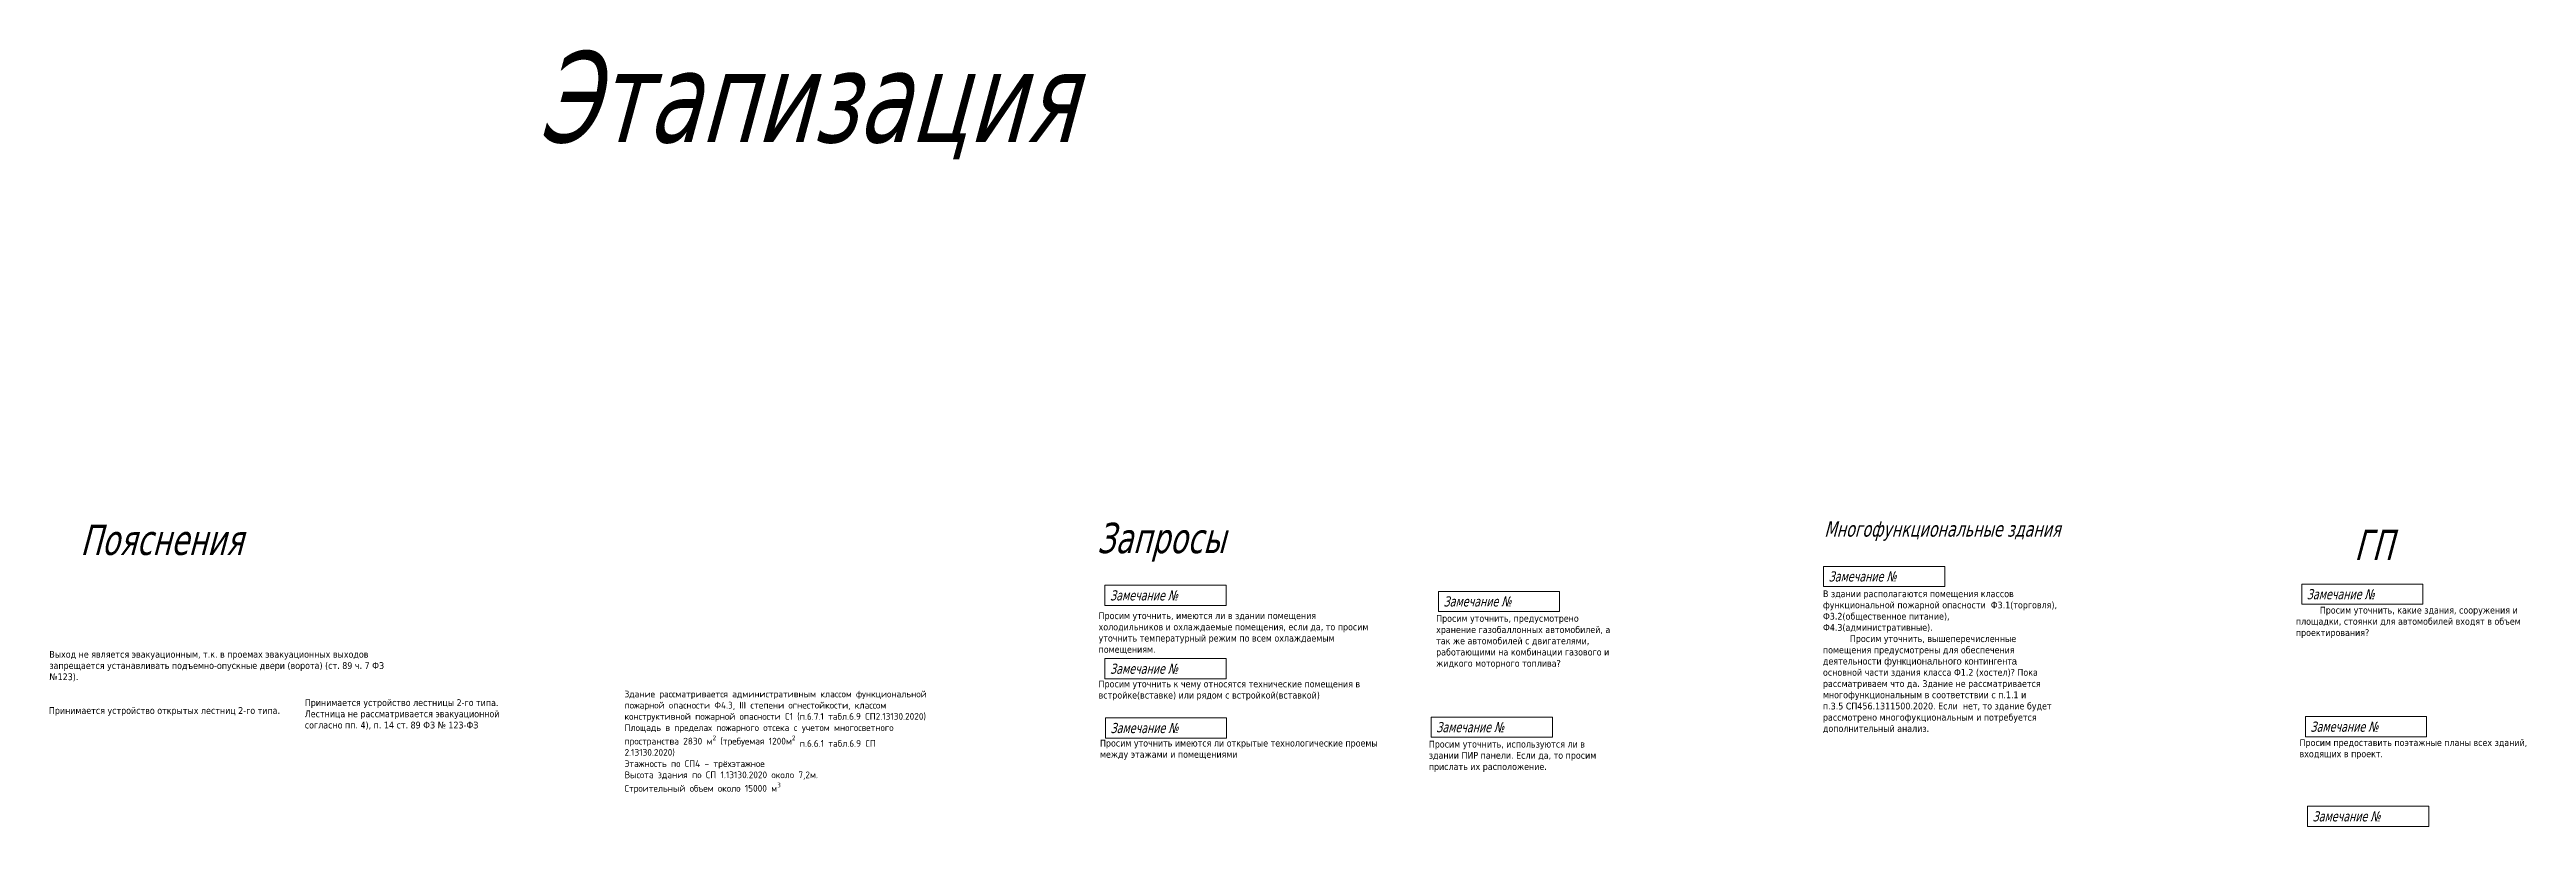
# Model space of a CAD drawing. Header units: millimetres. Extents: x -204396 to 1997851, y -2958255 to 237418.
# Drawn here: x 1456277 to 1677086, y 162309 to 231513 of the extents above; entities that cross this region are included whole.
import ezdxf

# ---------------------------------------------------------------- set-up
doc = ezdxf.new("R2010")
doc.units = ezdxf.units.MM
for name, color, linetype, lineweight in [('экспертиза', 1, 'Continuous', 0), ('экспертиза ДУ', 1, 'Continuous', 0), ('экспертиза пояснения', 6, 'Continuous', 0), ('экспертиза пояснения ворота', 6, 'Continuous', 0)]:
    doc.layers.add(name, color=color, linetype=linetype, lineweight=lineweight)
doc.styles.add('mytext', font='isocpeur.ttf', dxfattribs={"width": 0.8, "oblique": 14.999978})
doc.styles.add('ЭКСПЕРТИЗА', font='tahoma.ttf')

msp = doc.modelspace()

# ---------------------------------------------------------------- texts
at = {"layer": 'экспертиза', "color": 2, "lineweight": 0, "style": 'ЭКСПЕРТИЗА', "oblique": 14.99998, "width": 0.8}
for s, height, p in [('Пояснения', 2700, (1459015, 186500)), ('Запросы', 2700, (1549643, 186656)), ('Многофункциональные здания', 1350, (1614491, 188128)), ('ГП', 2700, (1661725, 186043))]:
    msp.add_text(s, height=height, dxfattribs=at).set_placement(p)
at = {"layer": 'экспертиза', "lineweight": 0, "ltscale": 100, "transparency": 33554687, "style": 'ЭКСПЕРТИЗА', "oblique": 14.99998, "width": 0.8}
for p in [(1550817, 182444), (1657501, 182545), (1580547, 181902), (1550817, 175908), (1550859, 170627), (1579896, 170703), (1657826, 170745), (1658020, 162759)]:
    msp.add_text('Замечание №', height=900, dxfattribs=at).set_placement(p)
at = {"layer": 'экспертиза', "lineweight": 0, "style": 'ЭКСПЕРТИЗА', "oblique": 14.99998, "width": 0.8}
msp.add_text('Замечание №', height=900, dxfattribs=at).set_placement((1614878, 184129))
at = {"layer": 'экспертиза', "lineweight": 0, "ltscale": 100, "char_height": 600, "attachment_point": 1, "style": 'ЭКСПЕРТИЗА'}
for s, insert, width in [('В здании располагаются помещения классов функциональной пожарной опасности {\\A1; Ф3.1(торговля), Ф3.2(общественное питание), Ф4.3(административные).^J}^IПросим уточнить, вышеперечисленные помещения предусмотрены для обеспечения деятельности{\\fMicrosoft Sans Serif|b0|i0|c204|p34; функционального контингента } основной части здания класса Ф1.2 (хостел)? Пока рассматриваем что да. Здание не рассматривается многофункциональным в соответствии с п.1.1 и п.3.5\\~СП456.1311500.2020. Если  нет, то здание будет рассмотрено многофукциональным и потребуется дополнительный анализ.', (1614372, 183334), 20976.49), ('Просим уточнить, имеются ли в здании помещения холодильников и охлаждаемые помещения, если да, то просим уточнить температурный режим по всем охлаждаемым помещениям.', (1549797, 181380), 24579.48), ('Просим уточнить, предусмотрено хранение газобаллонных автомобилей, а так же автомобилей с двигателями, работающими на комбинации газового и жидкого моторного топлива?', (1579887, 181139), 16082.47), ('\\pi2127.498;Просим уточнить, какие здания, сооружения и площадки, стоянки для автомобилей входят в объем {\\H1.93206x; }проектирования?{\\H1.62918x; }', (1656532, 181875), 21895.48), ('Просим уточнить к чему относятся технические помещения в встройке(вставке) или рядом с встройкой(вставкой)', (1549797, 175302), 24579.48), ('Просим уточнить имеются ли открытые технологические проемы между этажами и помещениями', (1549921, 170028), 25338.67), ('\\pt1200;Просим предоставить поэтажные планы всех зданий, входящих в проект. ', (1656856, 170075), 21895.48), ('Просим уточнить, используются ли в здании ПИР панели. Если да, то просим прислать их расположение.', (1579236, 169939), 16082.47)]:
    msp.add_mtext(s, dxfattribs=dict(at, insert=insert, width=width))
at = {"layer": 'экспертиза ДУ', "color": 2, "lineweight": 0, "style": 'ЭКСПЕРТИЗА', "oblique": 14.99998, "width": 0.8}
msp.add_text('Этапизация', height=8100, dxfattribs=at).set_placement((1499736, 223267))
at = {"layer": 'экспертиза пояснения', "lineweight": 0, "ltscale": 100, "insert": (1456222, 172934), "char_height": 600, "width": 29158.93, "attachment_point": 1, "style": 'ЭКСПЕРТИЗА'}
msp.add_mtext('\\A1;Принимается устройство открытых лестниц 2-го типа.', dxfattribs=at)
at = {"layer": 'экспертиза пояснения', "lineweight": 0, "insert": (1479030, 173638), "char_height": 600, "width": 19284.77, "attachment_point": 1, "style": 'ЭКСПЕРТИЗА'}
msp.add_mtext('Принимается устройство лестницы 2-го типа.\\PЛестница не рассматривается эвакуационной согласно пп. 4), п. 14 ст. 89 ФЗ № 123-ФЗ', dxfattribs=at)
at = {"layer": 'экспертиза пояснения', "insert": (1507534, 174410), "char_height": 600, "width": 24188.9, "attachment_point": 1, "style": 'mytext'}
msp.add_mtext('\\A1;\\pt1200;{\\Q0;\\W1;Здание рассматривается административным классом функциональной пожарной опасности Ф4.3, III cтепени огнестойкости, классом конструктивной пожарной опасности С1 (п.6.7.1 табл.6.9 СП2.13130.2020)\\PПлощадь в пределах пожарного отсека c учетом многосветного пространства 2830 м\\H0.7x;\\S2^ ;\\H1.42857x; (требуемая 1200м\\H0.7x;\\S2^ ;\\H1.42857x; \\A0;п.6.6.1 табл.6.9 СП 2.13130.2020\\A1;)\\PЭтажность по СП4 - трёхэтажное\\PВысота здания по СП 1.13130.2020 около 7,2м.\\PСтроительный объем около 15000 м\\H0.7x;\\S3^ ;}', dxfattribs=at)
at = {"layer": 'экспертиза пояснения ворота', "lineweight": 0, "insert": (1456259, 177941), "char_height": 600, "width": 31264.35, "attachment_point": 1, "style": 'ЭКСПЕРТИЗА'}
msp.add_mtext('Выход не является эвакуационным, т.к. в проемах эвакуационных выходов запрещается устанавливать подъемно-опускные двери (ворота) (ст. 89 ч. 7 ФЗ №123).', dxfattribs=at)

# ---------------------------------------------------------------- linework, layer by layer
at = {"layer": 'экспертиза'}
msp.add_lwpolyline([(1614428, 185479), (1625228, 185479), (1625228, 183679), (1614428, 183679), (1614428, 185479)], dxfattribs=at)
at = {"layer": 'экспертиза', "lineweight": 0, "transparency": 33554687}
for points in [[(1550367, 183794), (1561167, 183794), (1561167, 181994), (1550367, 181994), (1550367, 183794)], [(1657051, 183895), (1667851, 183895), (1667851, 182095), (1657051, 182095), (1657051, 183895)], [(1580097, 183252), (1590897, 183252), (1590897, 181452), (1580097, 181452), (1580097, 183252)], [(1550367, 177258), (1561167, 177258), (1561167, 175458), (1550367, 175458), (1550367, 177258)], [(1550409, 171977), (1561209, 171977), (1561209, 170177), (1550409, 170177), (1550409, 171977)], [(1579446, 172053), (1590246, 172053), (1590246, 170253), (1579446, 170253), (1579446, 172053)], [(1657376, 172095), (1668176, 172095), (1668176, 170295), (1657376, 170295), (1657376, 172095)], [(1657570, 164109), (1668370, 164109), (1668370, 162309), (1657570, 162309), (1657570, 164109)]]:
    msp.add_lwpolyline(points, dxfattribs=at)

msp.set_redraw_order([(e.dxf.handle, doc.entitydb.next_handle()) for e in msp.query("TEXT MTEXT ATTDEF DIMENSION ARC_DIMENSION")])  # texts and dimensions are drawn at this point

doc.saveas('drawing.dxf')
